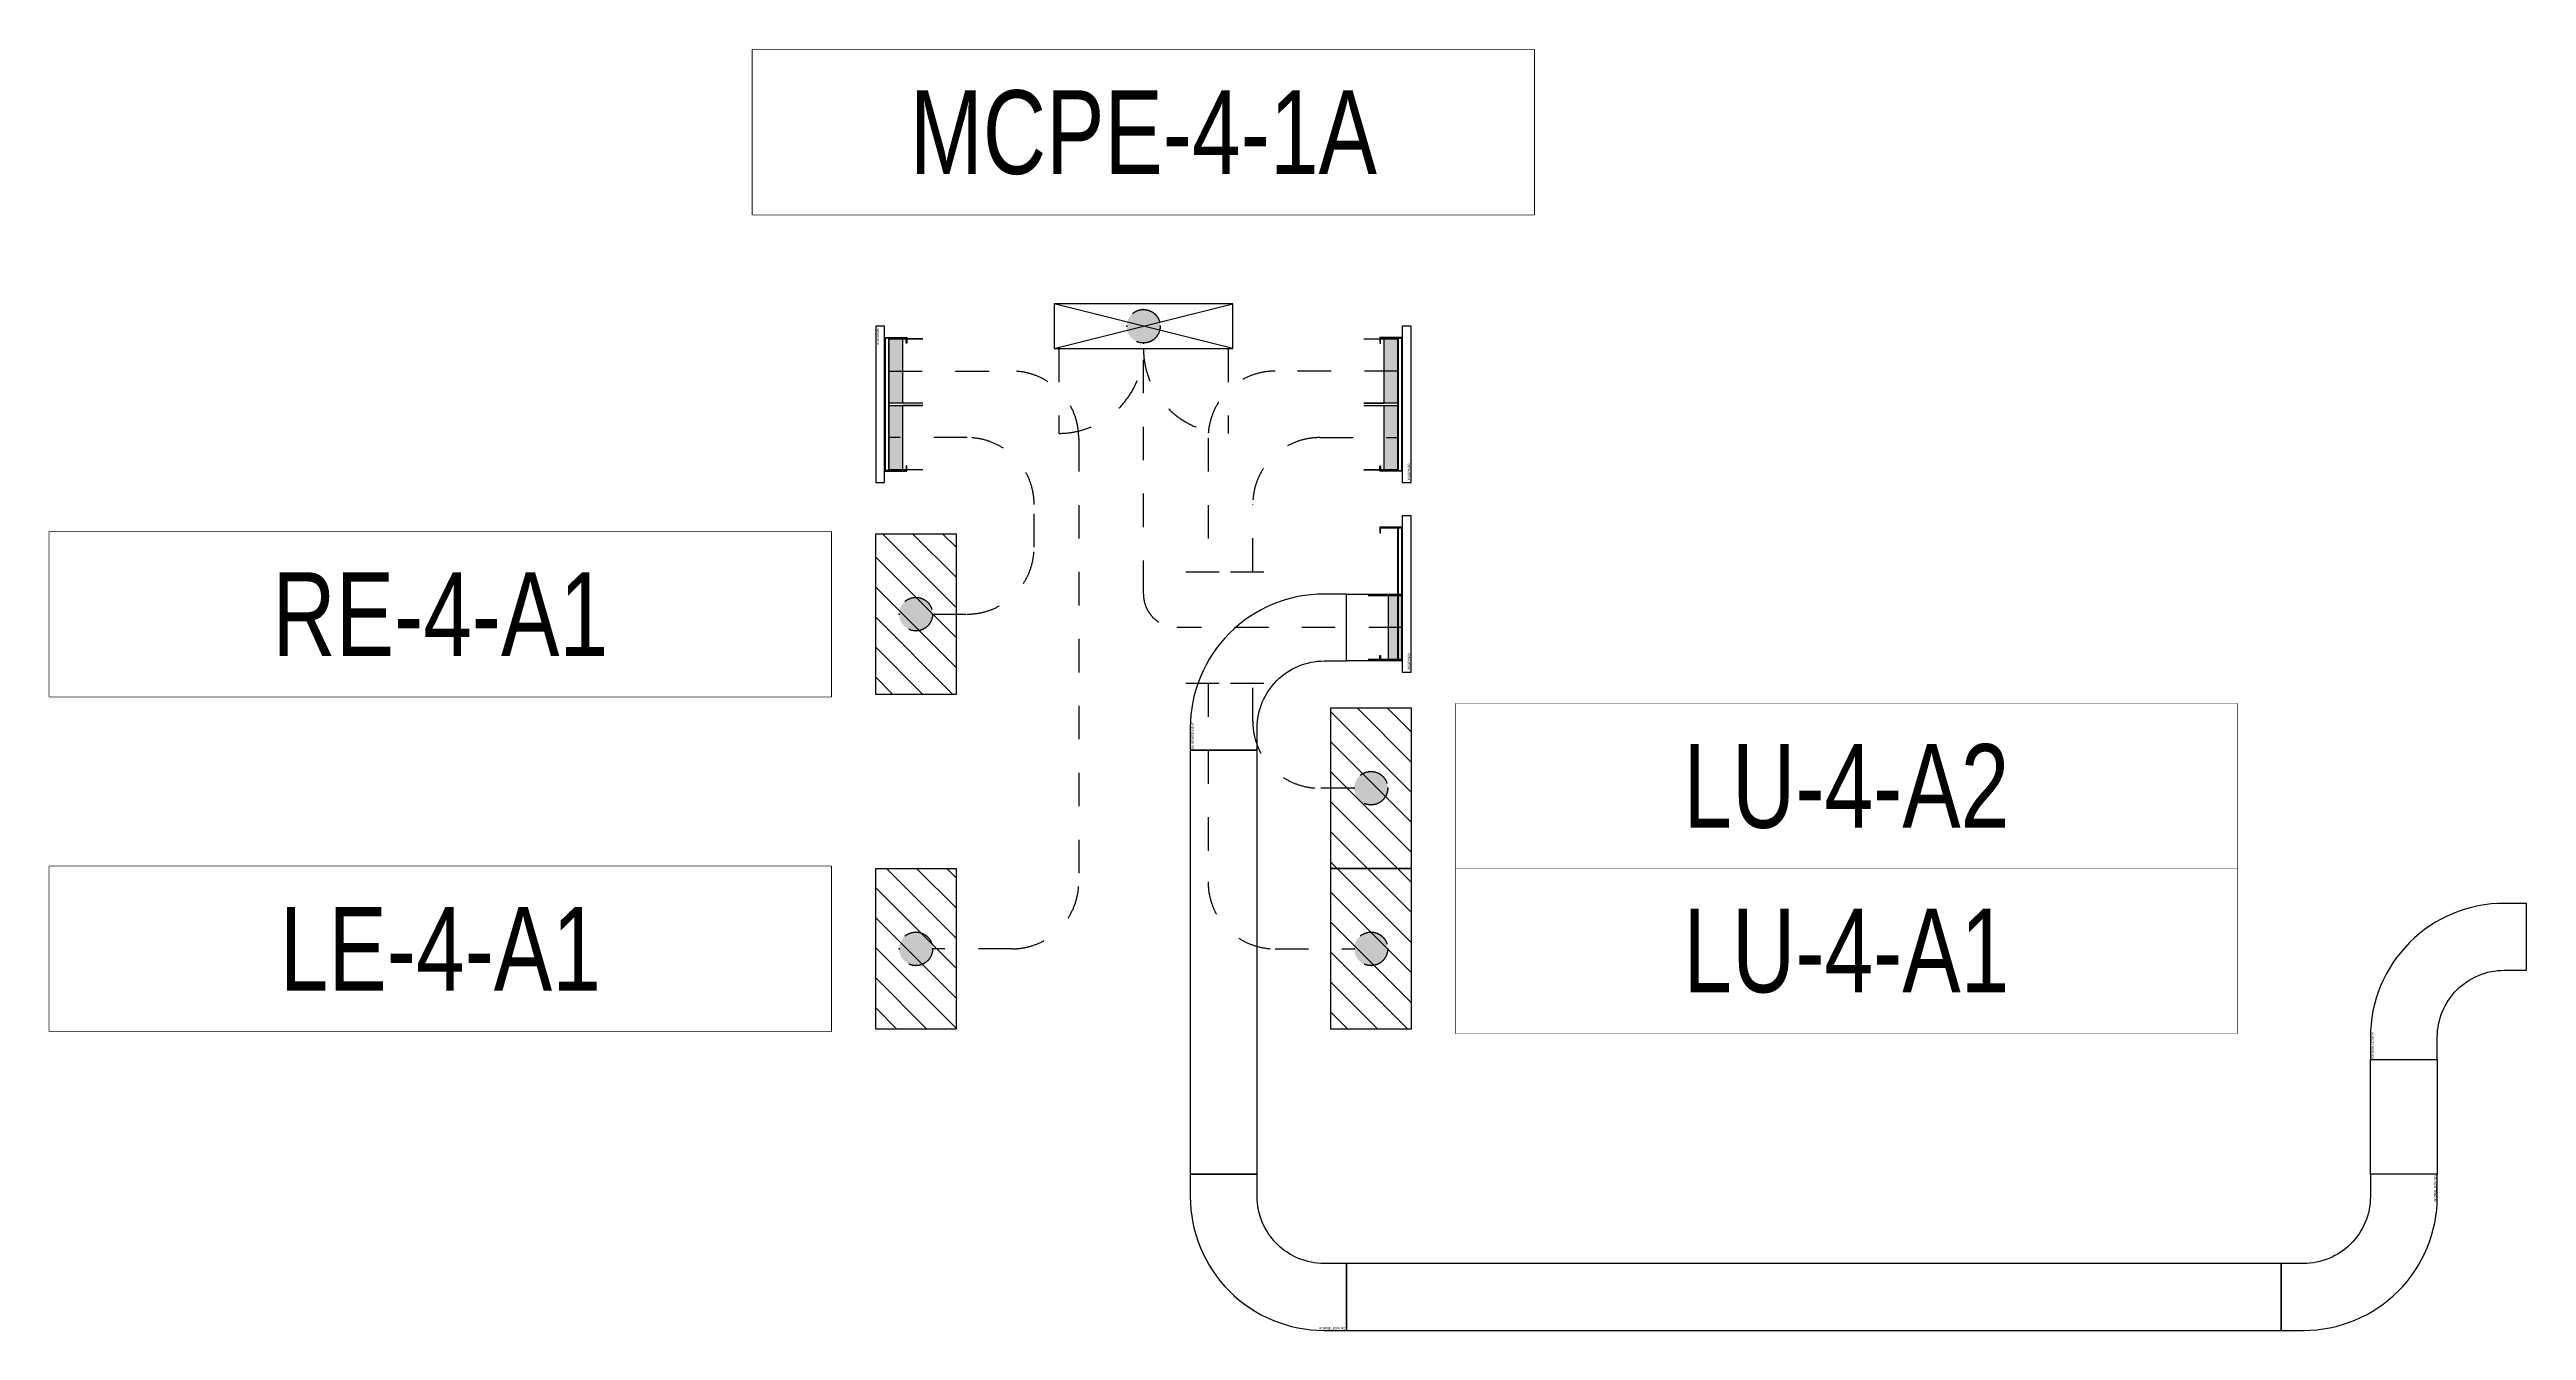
# Model space of a CAD drawing. Header units: millimetres. Extents: x -149088 to 500787, y -530175 to 1035835.
# Drawn here: x 88750 to 99854, y 479505 to 485245 of the extents above; entities that cross this region are included whole.
import ezdxf
from ezdxf.enums import TextEntityAlignment as Align

# ---------------------------------------------------------------- set-up
doc = ezdxf.new("R2010")
doc.units = ezdxf.units.MM
doc.header["$LTSCALE"] = 150
doc.linetypes.add('CONTINOUS', pattern=[0])
doc.linetypes.add('D1', pattern=[3, 1, -1, 1])
for name, color, linetype in [('------01 Distribution Panel', 3, 'Continuous'), ('------01 Distribution Panel_UPS_Emgency', 232, 'Continuous'), ('------01 Motor Control Panel or Center', 4, 'Continuous'), ('-----00 LV_CABLE', 2, 'Continuous'), ('-----26 Electrical Cable Tray', 200, 'Continuous'), ('-----26 Electrical Cable Tray_건물(UPS)', 100, 'Continuous'), ('-----26 Electrical Cable Tray_건물(일반)', 20, 'Continuous')]:
    doc.layers.add(name, color=color, linetype=linetype)
doc.styles.add('ELEC', font='')
doc.styles.get('ELEC').set_extended_font_data('Dotum')

# ---------------------------------------------------------------- blocks, each defined once
blk = doc.blocks.new('A02')
h = blk.add_hatch()
h.set_pattern_fill('ANSI31', color=256, scale=25, style=0)
h.set_pattern_definition([(45, (-2000, -19200), (-56.1266, 56.1266), [])])
h.paths.add_polyline_path([(-300, 300), (-300, 0), (300, 0), (300, 300)])
blk.add_lwpolyline([(300, 0), (-300, 0), (-300, 300), (300, 300)], close=True)
blk = doc.blocks.new('*U10')
at = {"linetype": 'Continuous', "ltscale": 0.1}
for p, q in [((-250, 57), (-250, 59)), ((-200, 57), (-200, 59)), ((-150, 57), (-150, 59)), ((-100, 57), (-100, 59)), ((-50, 57), (-50, 59)), ((0, 57), (0, 59)), ((50, 57), (50, 59)), ((100, 57), (100, 59)), ((150, 57), (150, 59)), ((200, 57), (200, 59)), ((250, 57), (250, 59))]:
    blk.add_line(p, q, dxfattribs=at)
for points in [[(-300, 40), (-300, 140), (-275, 140), (-275, 137), (-297, 137), (-297, 40)], [(300, 40), (300, 140), (275, 140), (275, 137), (297, 137), (297, 40)], [(-297, 59), (297, 59)], [(-297, 57), (297, 57)], [(297, 43), (-297, 43)]]:
    blk.add_lwpolyline(points, dxfattribs=at)
blk.add_lwpolyline([(350, 0), (350, 40), (-350, 40), (-350, 0)], close=True, dxfattribs=at)
at = {"linetype": 'Continuous', "ltscale": 0.1, "style": 'ELEC'}
blk.add_text('W600*H100', height=10, dxfattribs=at).set_placement((-340, 10), align=Align.MIDDLE_LEFT)
blk = doc.blocks.new('O08')
blk.add_hatch(color=256).paths.add_polyline_path([(120, 51), (-120, 51), (-120, 0), (120, 0)])
blk.add_lwpolyline([(120, 127.5), (120, 0), (-120, 0), (-120, 127.5), (-120, 51), (120, 51)])
blk = doc.blocks.new('11')
at = {"linetype": 'D1'}
h = blk.add_hatch(color=256, dxfattribs=at)
edge = h.paths.add_edge_path()
edge.add_arc((0, 0), 75, 0, 360)
blk.add_circle((0, 0), 75, dxfattribs=at)
for p in [(-75, 0), (0, 75), (75, 0), (0, -75)]:
    blk.add_point(p, dxfattribs=at)
blk = doc.blocks.new('*U27')
at = {"color": 0}
blk.add_lwpolyline([(0, 0), (-100, 0, -0.414214), (-400, 300), (-400, 400), (-700, 400), (-700, 300, 0.414214), (-100, -300), (0, -300)], format="xyb", close=True, dxfattribs=at)
at = {"color": 0, "style": 'ELEC'}
blk.add_text('W:300(ELBOW 90)', height=10, dxfattribs=at).set_placement((-5, -290), align=Align.MIDDLE_RIGHT)
blk = doc.blocks.new('MCP_EQUIPMENT-2')
for p, q in [((200, 400), (0, -400)), ((200, -400), (0, 400))]:
    blk.add_line(p, q)
at = {"color": 1, "linetype": 'D1'}
for p, q in [((200, 380), (580, 380)), ((200, -380), (580, -380))]:
    blk.add_line(p, q, dxfattribs=at)
blk.add_lwpolyline([(200, 400), (0, 400), (0, -400), (200, -400)], close=True)
for centre, start, end in [((200, 380), 270, 0), ((200, -380), 0, 90)]:
    blk.add_arc(centre, 380, start, end, dxfattribs=at)

msp = doc.modelspace()

# ---------------------------------------------------------------- linework, layer by layer
at = {"layer": '------01 Distribution Panel', "color": 1}
for points in [[(92254, 483085), (92254, 482345), (88750, 482345), (88750, 483085)], [(92254, 481585), (92254, 480845), (88750, 480845), (88750, 481585)], [(98557, 481575), (98557, 480835), (95054, 480835), (95054, 481575)]]:
    msp.add_lwpolyline(points, close=True, dxfattribs=at)
at = {"layer": '------01 Motor Control Panel or Center', "linetype": 'CONTINOUS', "elevation": 0}
msp.add_lwpolyline([(95405, 485245), (95405, 484505), (91902, 484505), (91902, 485245)], close=True, dxfattribs=at)
at = {"layer": '-----00 LV_CABLE', "linetype": 'D1'}
for points in [[(94814, 482655), (93804, 482655, -0.414214), (93654, 482805), (93654, 483930)], [(92512, 483804), (93064, 483804, -0.414214), (93364, 483504), (93364, 481515, -0.414214), (93064, 481215), (92709, 481215)], [(92709, 482715), (92864, 482715, 0.414214), (93164, 483015), (93164, 483206, 0.414214), (92864, 483506), (92512, 483506)]]:
    msp.add_lwpolyline(points, format="xyb", dxfattribs=at)
at = {"layer": '-----00 LV_CABLE', "linetype": 'D1', "elevation": 0}
for points in [[(94795, 483804), (94244, 483804, 0.414214), (93944, 483504), (93944, 482905)], [(94144, 482905), (94144, 483206, -0.414214), (94444, 483506), (94795, 483506)], [(93944, 482405), (93944, 481515, 0.414214), (94244, 481215), (94599, 481215)], [(94599, 481935), (94444, 481935, -0.414214), (94144, 482235), (94144, 482405)]]:
    msp.add_lwpolyline(points, format="xyb", dxfattribs=at)
for points in [[(93844, 482905), (94044, 482905)], [(94044, 482905), (94244, 482905)], [(93844, 482405), (94044, 482405)], [(94044, 482405), (94244, 482405)]]:
    msp.add_lwpolyline(points, dxfattribs=at)
at = {"layer": '-----26 Electrical Cable Tray'}
for points in [[(94814, 482805), (94814, 482505), (94564, 482505), (94564, 482805)], [(94164, 482105), (93864, 482105), (93864, 480205), (94164, 480205)]]:
    msp.add_lwpolyline(points, close=True, dxfattribs=at)
at = {"layer": '-----26 Electrical Cable Tray', "elevation": 0}
for points in [[(99154, 480719), (99454, 480719), (99454, 480205), (99154, 480205)], [(98754, 479505), (98754, 479805), (94564, 479805), (94564, 479505)]]:
    msp.add_lwpolyline(points, close=True, dxfattribs=at)

# ---------------------------------------------------------------- block references
at = {"layer": '------01 Distribution Panel', "xscale": 1.2, "yscale": 1.2, "zscale": 1.2, "rotation": 270}
for p in [(92454, 482715), (92454, 481215)]:
    msp.add_blockref('A02', p, dxfattribs=at)
at = {"layer": '------01 Distribution Panel_UPS_Emgency', "xscale": 1.2, "yscale": 1.2, "zscale": 1.2, "rotation": 270}
for p in [(94494, 481935), (94494, 481215)]:
    msp.add_blockref('A02', p, dxfattribs=at)
at = {"layer": '------01 Motor Control Panel or Center', "rotation": 270}
msp.add_blockref('MCP_EQUIPMENT-2', (93654, 484105), dxfattribs=at)
at = {"layer": '-----00 LV_CABLE', "linetype": 'D1'}
for p in [(93654, 484005), (93654, 484005), (92634, 482715), (92634, 482715), (94674, 481935), (94674, 481935), (92634, 481215), (92634, 481215), (94674, 481215), (94674, 481215)]:
    msp.add_blockref('11', p, dxfattribs=at)
at = {"layer": '-----00 LV_CABLE', "linetype": 'D1', "xscale": 1.2, "yscale": 1.2, "zscale": 1.2}
for p, rotation in [((92512, 483804), 270), ((92512, 483804), 270), ((94795, 483804), 89.99999999999999), ((94795, 483804), 89.99999999999999), ((92512, 483506), 270), ((92512, 483506), 270), ((94795, 483506), 89.99999999999999), ((94795, 483506), 89.99999999999999), ((94814, 482655), 89.99999999999999)]:
    msp.add_blockref('O08', p, dxfattribs=dict(at, rotation=rotation))
at = {"layer": '-----26 Electrical Cable Tray'}
for name, p, rotation in [('*U10', (94854, 482805), 89.99999999999999), ('*U27', (94164, 482105), 270), ('*U27', (99454, 480719), 270), ('*U27', (99154, 480205), 89.99999999999999)]:
    msp.add_blockref(name, p, dxfattribs=dict(at, rotation=rotation))
msp.add_blockref('*U27', (94564, 479805), dxfattribs=at)
at = {"layer": '-----26 Electrical Cable Tray_건물(UPS)', "rotation": 89.99999999999999}
msp.add_blockref('*U10', (94854, 483655), dxfattribs=at)
at = {"layer": '-----26 Electrical Cable Tray_건물(일반)', "rotation": 270}
msp.add_blockref('*U10', (92454, 483655), dxfattribs=at)

# ---------------------------------------------------------------- next in the draw order: wipeouts: each hides what was drawn before it
at = {"color": 1}
for points in [[(88750, 483085), (92254, 483085), (92254, 482345), (88750, 482345)], [(88750, 481585), (92254, 481585), (92254, 480845), (88750, 480845)], [(95054, 481575), (98557, 481575), (98557, 480835), (95054, 480835)]]:
    msp.add_wipeout(points, dxfattribs=at).dxf.layer = '------01 Distribution Panel'
msp.add_wipeout([(91902, 485245), (95405, 485245), (95405, 484505), (91902, 484505)]).dxf.layer = '------01 Motor Control Panel or Center'

# ---------------------------------------------------------------- next in the draw order: linework, layer by layer
at = {"layer": '------01 Distribution Panel', "color": 1}
for points in [[(92254, 483085), (92254, 482345), (88750, 482345), (88750, 483085)], [(92254, 481585), (92254, 480845), (88750, 480845), (88750, 481585)], [(98557, 481575), (98557, 480835), (95054, 480835), (95054, 481575)]]:
    msp.add_lwpolyline(points, close=True, dxfattribs=at)

# ---------------------------------------------------------------- next in the draw order: texts
at = {"layer": '------01 Motor Control Panel or Center', "linetype": 'CONTINOUS', "style": 'ELEC', "width": 0.8}
msp.add_text('MCPE-4-1A', height=375, dxfattribs=at).set_placement((93654, 484875), align=Align.MIDDLE)

# ---------------------------------------------------------------- next in the draw order: wipeouts: each hides what was drawn before it
at = {"color": 1}
for points, layer in [([(88750, 483085), (92254, 483085), (92254, 482345), (88750, 482345)], '------01 Distribution Panel'), ([(88750, 481585), (92254, 481585), (92254, 480845), (88750, 480845)], '------01 Distribution Panel'), ([(95054, 481575), (98557, 481575), (98557, 480835), (95054, 480835)], '------01 Distribution Panel_UPS_Emgency')]:
    msp.add_wipeout(points, dxfattribs=at).dxf.layer = layer

# ---------------------------------------------------------------- next in the draw order: linework, layer by layer
at = {"layer": '------01 Distribution Panel', "color": 1}
msp.add_lwpolyline([(98557, 482315), (98557, 481575), (95054, 481575), (95054, 482315)], close=True, dxfattribs=at)

# ---------------------------------------------------------------- next in the draw order: texts
at = {"layer": '------01 Distribution Panel', "style": 'ELEC', "width": 0.8}
for s, p in [('RE-4-A1', (90502, 482715)), ('LE-4-A1', (90502, 481215))]:
    msp.add_text(s, height=375, dxfattribs=at).set_placement(p, align=Align.MIDDLE)
at = {"layer": '------01 Distribution Panel_UPS_Emgency', "style": 'ELEC', "width": 0.8}
msp.add_text('LU-4-A1', height=375, dxfattribs=at).set_placement((96805, 481205), align=Align.MIDDLE)

# ---------------------------------------------------------------- next in the draw order: wipeouts: each hides what was drawn before it
at = {"color": 1}
msp.add_wipeout([(95054, 482315), (98557, 482315), (98557, 481575), (95054, 481575)], dxfattribs=at).dxf.layer = '------01 Distribution Panel'

# ---------------------------------------------------------------- next in the draw order: linework, layer by layer
at = {"layer": '------01 Distribution Panel', "color": 1}
msp.add_lwpolyline([(98557, 482315), (98557, 481575), (95054, 481575), (95054, 482315)], close=True, dxfattribs=at)

# ---------------------------------------------------------------- next in the draw order: wipeouts: each hides what was drawn before it
at = {"color": 1}
msp.add_wipeout([(95054, 482315), (98557, 482315), (98557, 481575), (95054, 481575)], dxfattribs=at).dxf.layer = '------01 Distribution Panel_UPS_Emgency'

# ---------------------------------------------------------------- next in the draw order: texts
at = {"layer": '------01 Distribution Panel_UPS_Emgency', "style": 'ELEC', "width": 0.8}
msp.add_text('LU-4-A2', height=375, dxfattribs=at).set_placement((96805, 481945), align=Align.MIDDLE)

doc.saveas('drawing.dxf')
